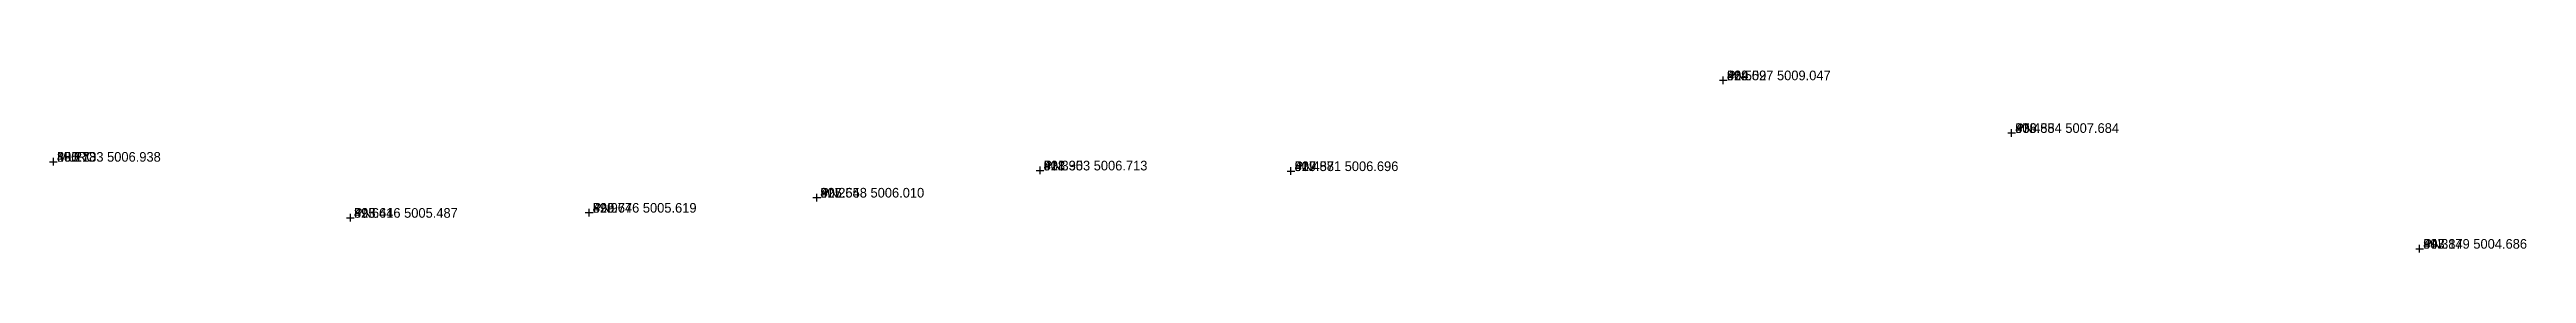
# Model space of a CAD drawing. Extents: x 886 to 1008, y 4909 to 5108.
# Drawn here: x 885.6 to 950, y 5004.6 to 5009.3 of the extents above; entities that cross this region are included whole.
import ezdxf

# ---------------------------------------------------------------- set-up
doc = ezdxf.new("R2010")
doc.units = 0
doc.linetypes.add('1', pattern=[0])
doc.layers.get('0').update_dxf_attribs({"linetype": '1'})
doc.styles.add('STD', font='txt')

msp = doc.modelspace()

# ---------------------------------------------------------------- texts
at = {"layer": 'CO_ORDS', "color": 3, "style": 'STD'}
for s, p in [(' 929.097 5009.047', (929.097, 5009.0471, 50.5519)), (' 936.584 5007.684', (936.5845, 5007.6838, 50.4854)), (' 885.733 5006.938', (885.7335, 5006.9384, 49.2178)), (' 911.353 5006.713', (911.3535, 5006.7126, 50.39)), (' 917.871 5006.696', (917.8708, 5006.6958, 50.4582)), (' 905.558 5006.010', (905.5578, 5006.0101, 50.2643)), (' 893.446 5005.487', (893.4465, 5005.4874, 49.6606)), (' 899.646 5005.619', (899.646, 5005.6193, 49.9774)), (' 947.179 5004.686', (947.1792, 5004.6861, 50.3839))]:
    msp.add_text(s, height=0.25, dxfattribs=at).set_placement(p)
at = {"layer": 'CODE', "color": 3, "style": 'STD'}
for s, p in [(' PN', (929.097, 5009.0471, 50.5519)), (' PN', (936.5845, 5007.6838, 50.4854)), (' MURO', (885.7335, 5006.9384, 49.2178)), (' PN', (911.3535, 5006.7126, 50.39)), (' PN', (917.8708, 5006.6958, 50.4582)), (' PN', (905.5578, 5006.0101, 50.2643)), (' PN', (893.4465, 5005.4874, 49.6606)), (' PN', (899.646, 5005.6193, 49.9774)), (' PN', (947.1792, 5004.6861, 50.3839))]:
    msp.add_text(s, height=0.25, dxfattribs=at).set_placement(p)
at = {"layer": 'HEIGHT', "color": 3, "style": 'STD'}
for s, p in [(' 50.552', (929.097, 5009.0471, 50.5519)), (' 50.485', (936.5845, 5007.6838, 50.4854)), (' 49.218', (885.7335, 5006.9384, 49.2178)), (' 50.390', (911.3535, 5006.7126, 50.39)), (' 50.458', (917.8708, 5006.6958, 50.4582)), (' 50.264', (905.5578, 5006.0101, 50.2643)), (' 49.661', (893.4465, 5005.4874, 49.6606)), (' 49.977', (899.646, 5005.6193, 49.9774)), (' 50.384', (947.1792, 5004.6861, 50.3839))]:
    msp.add_text(s, height=0.25, dxfattribs=at).set_placement(p)
at = {"layer": 'PT_ID', "color": 3, "style": 'STD'}
for s, p in [(' 464', (929.097, 5009.0471, 50.5519)), (' 479', (936.5845, 5007.6838, 50.4854)), (' 400', (885.7335, 5006.9384, 49.2178)), (' 428', (911.3535, 5006.7126, 50.39)), (' 429', (917.8708, 5006.6958, 50.4582)), (' 427', (905.5578, 5006.0101, 50.2643)), (' 425', (893.4465, 5005.4874, 49.6606)), (' 426', (899.646, 5005.6193, 49.9774)), (' 493', (947.1792, 5004.6861, 50.3839))]:
    msp.add_text(s, height=0.25, dxfattribs=at).set_placement(p)

# ---------------------------------------------------------------- blocks, each defined once
blk = doc.blocks.new('CROSS')
at = {"color": 0}
for p, q in [((-50, 0), (50, 0)), ((0, -50), (0, 50))]:
    blk.add_line(p, q, dxfattribs=at)

# ---------------------------------------------------------------- block references
at = {"layer": 'POINT', "color": 2, "xscale": 0.002, "yscale": 0.002, "zscale": 0.002}
for p in [(929.097, 5009.0471, 50.5519), (936.5845, 5007.6838, 50.4854), (885.7335, 5006.9384, 49.2178), (911.3535, 5006.7126, 50.39), (917.8708, 5006.6958, 50.4582), (905.5578, 5006.0101, 50.2643), (893.4465, 5005.4874, 49.6606), (899.646, 5005.6193, 49.9774), (947.1792, 5004.6861, 50.3839)]:
    msp.add_blockref('CROSS', p, dxfattribs=at)

msp.set_redraw_order([(e.dxf.handle, doc.entitydb.next_handle()) for e in msp.query("TEXT MTEXT ATTDEF DIMENSION ARC_DIMENSION")])  # texts and dimensions are drawn at this point

doc.saveas('drawing.dxf')
